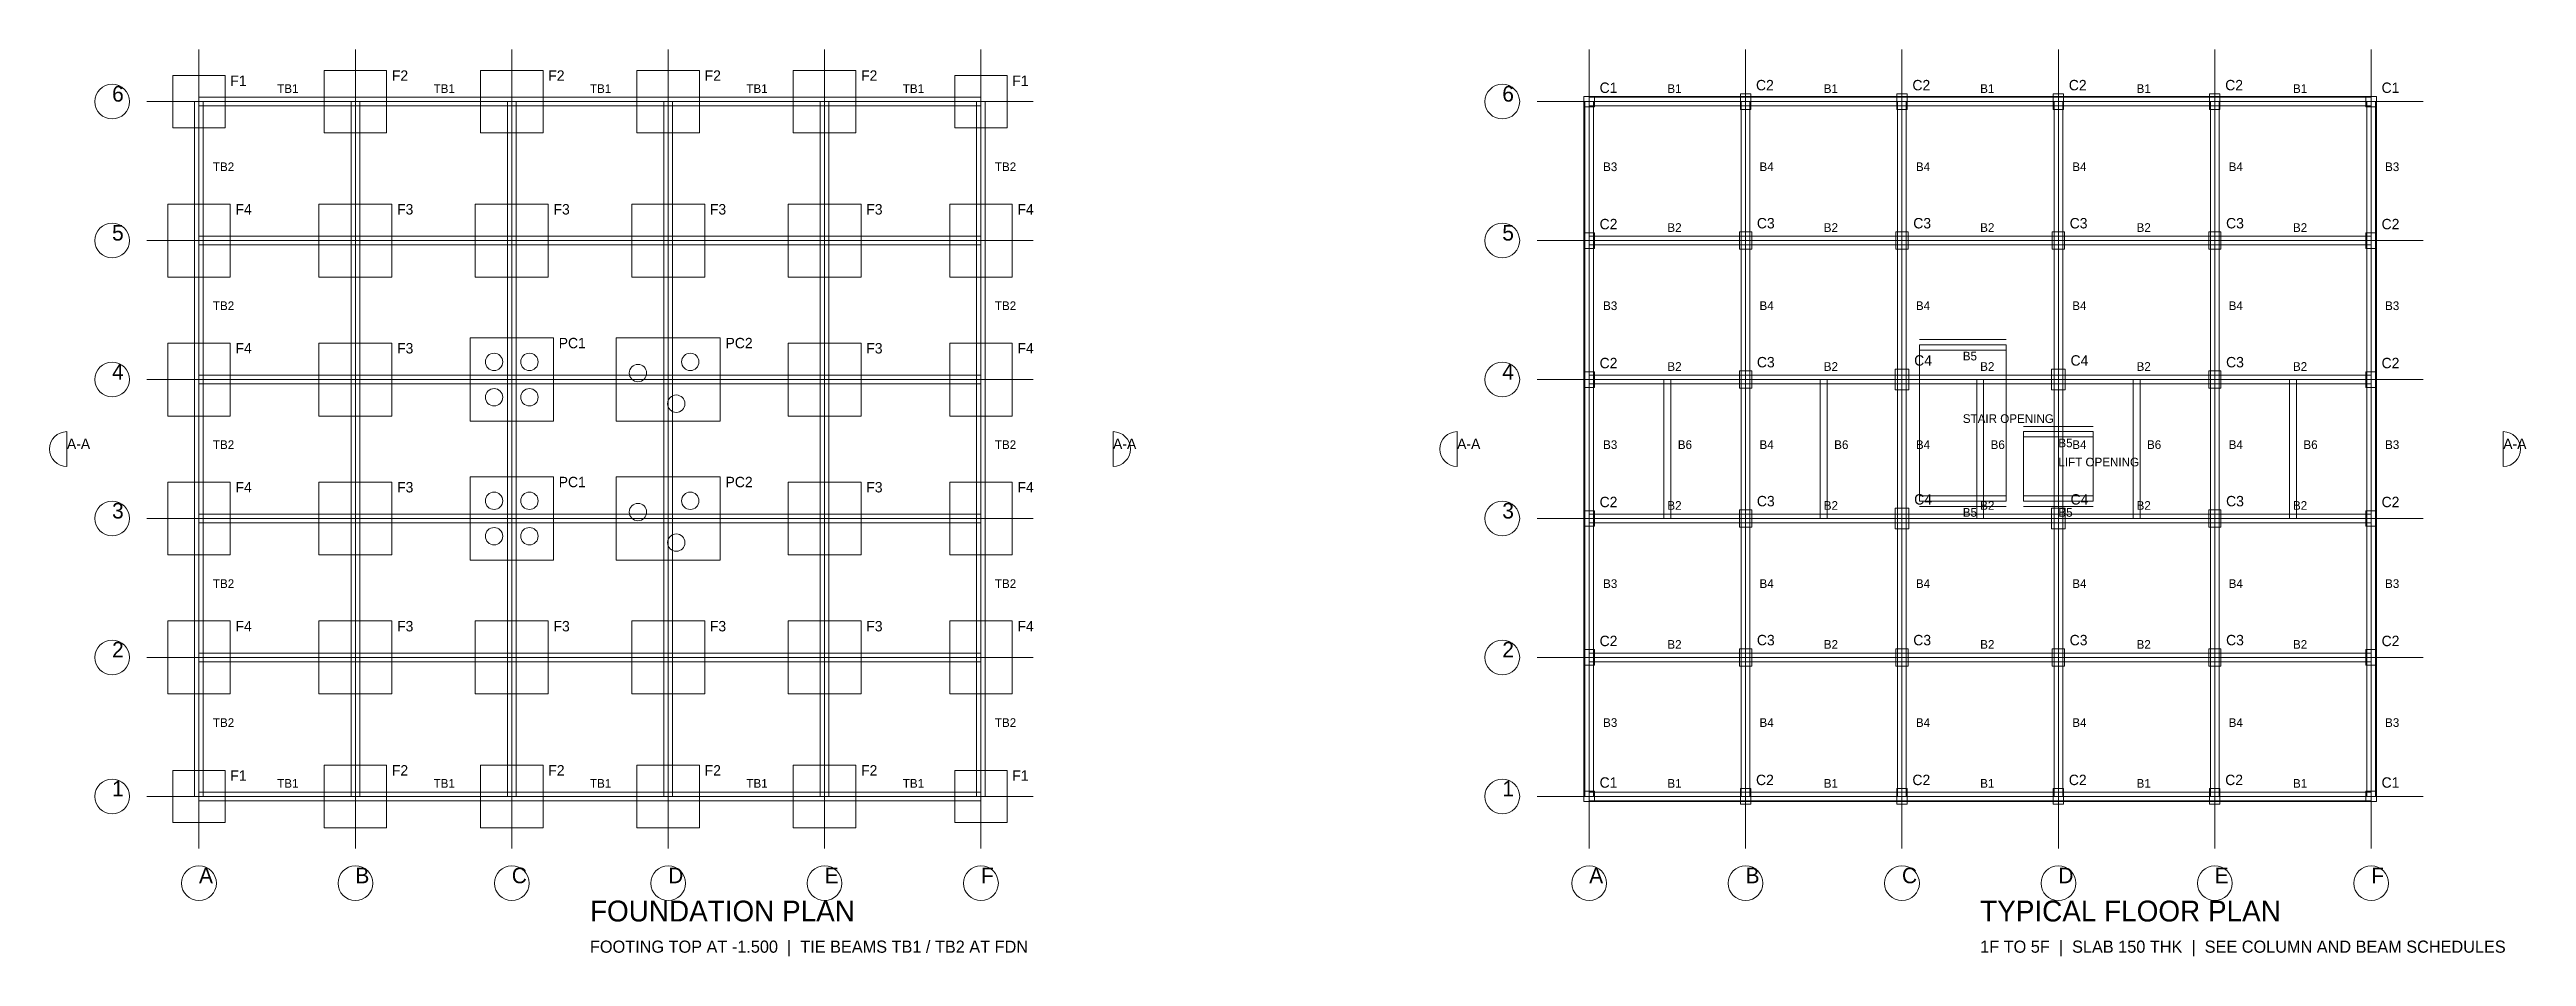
# Model space of a CAD drawing. Header units: millimetres. Extents: x -4300 to 106968, y -93806 to 21500.
# Drawn here: x -4300 to 66968, y -4608 to 21500 of the extents above; entities that cross this region are included whole.
import ezdxf

# ---------------------------------------------------------------- set-up
doc = ezdxf.new("R2010")
doc.units = ezdxf.units.MM
for name, color, linetype, lineweight, plot in [('S-BEAM', 4, 'Continuous', 0, False), ('S-COLS', 1, 'Continuous', 0, False), ('S-FDN', 3, 'Continuous', 0, False), ('S-GRID', 8, 'Continuous', 0, False), ('S-SLAB', 5, 'Continuous', 0, False), ('S-TEXT', 7, 'Continuous', 0, False)]:
    doc.layers.add(name, color=color, linetype=linetype, lineweight=lineweight, plot=plot)

msp = doc.modelspace()

# ---------------------------------------------------------------- texts
at = {"layer": 'S-TEXT'}
for s, height, p in [('F1', 300, (900, 20450)), ('F2', 300, (5550, 20600)), ('F2', 300, (10050, 20600)), ('F2', 300, (14550, 20600)), ('F2', 300, (19050, 20600)), ('F1', 300, (23400, 20450)), ('6', 450, (-2500, 20000)), ('TB1', 250, (2250, 20250)), ('TB1', 250, (6750, 20250)), ('TB1', 250, (11250, 20250)), ('TB1', 250, (15750, 20250)), ('TB1', 250, (20250, 20250)), ('6', 450, (37500, 20000)), ('C1', 300, (40300, 20250)), ('B1', 250, (42250, 20250)), ('C2', 300, (44800, 20325)), ('B1', 250, (46750, 20250)), ('C2', 300, (49300, 20325)), ('B1', 250, (51250, 20250)), ('C2', 300, (53800, 20325)), ('B1', 250, (55750, 20250)), ('C2', 300, (58300, 20325)), ('B1', 250, (60250, 20250)), ('C1', 300, (62800, 20250)), ('TB2', 250, (400, 18000)), ('TB2', 250, (22900, 18000)), ('B3', 250, (40400, 18000)), ('B4', 250, (44900, 18000)), ('B4', 250, (49400, 18000)), ('B4', 250, (53900, 18000)), ('B4', 250, (58400, 18000)), ('B3', 250, (62900, 18000)), ('5', 450, (-2500, 16000)), ('F4', 300, (1050, 16750)), ('F3', 300, (5700, 16750)), ('F3', 300, (10200, 16750)), ('F3', 300, (14700, 16750)), ('F3', 300, (19200, 16750)), ('F4', 300, (23550, 16750)), ('5', 450, (37500, 16000)), ('C2', 300, (40300, 16325)), ('B2', 250, (42250, 16250)), ('C3', 300, (44825, 16350)), ('B2', 250, (46750, 16250)), ('C3', 300, (49325, 16350)), ('B2', 250, (51250, 16250)), ('C3', 300, (53825, 16350)), ('B2', 250, (55750, 16250)), ('C3', 300, (58325, 16350)), ('B2', 250, (60250, 16250)), ('C2', 300, (62800, 16325)), ('TB2', 250, (400, 14000)), ('TB2', 250, (22900, 14000)), ('B3', 250, (40400, 14000)), ('B3', 250, (62900, 14000)), ('B4', 250, (44900, 14000)), ('B4', 250, (49400, 14000)), ('B4', 250, (53900, 14000)), ('B4', 250, (58400, 14000)), ('F4', 300, (1050, 12750)), ('F3', 300, (5700, 12750)), ('PC1', 300, (10350, 12900)), ('PC2', 300, (15150, 12900)), ('F3', 300, (19200, 12750)), ('F4', 300, (23550, 12750)), ('4', 450, (-2500, 12000)), ('4', 450, (37500, 12000)), ('C2', 300, (40300, 12325)), ('B2', 250, (42250, 12250)), ('C3', 300, (44825, 12350)), ('B2', 250, (46750, 12250)), ('C4', 300, (49350, 12400)), ('B5', 250, (50750, 12550)), ('B2', 250, (51250, 12250)), ('C4', 300, (53850, 12400)), ('B2', 250, (55750, 12250)), ('C3', 300, (58325, 12350)), ('B2', 250, (60250, 12250)), ('C2', 300, (62800, 12325)), ('STAIR OPENING', 250, (50750, 10750)), ('A-A', 300, (-3800, 10000)), ('TB2', 250, (400, 10000)), ('TB2', 250, (22900, 10000)), ('A-A', 300, (26300, 10000)), ('A-A', 300, (36200, 10000)), ('B3', 250, (40400, 10000)), ('B6', 250, (42550, 10000)), ('B4', 250, (44900, 10000)), ('B6', 250, (47050, 10000)), ('B4', 250, (49400, 10000)), ('B6', 250, (51550, 10000)), ('B5', 250, (53500, 10050)), ('B4', 250, (53900, 10000)), ('B6', 250, (56050, 10000)), ('B4', 250, (58400, 10000)), ('B6', 250, (60550, 10000)), ('B3', 250, (62900, 10000)), ('A-A', 300, (66300, 10000)), ('LIFT OPENING', 250, (53500, 9500)), ('F4', 300, (1050, 8750)), ('F3', 300, (5700, 8750)), ('PC1', 300, (10350, 8900)), ('PC2', 300, (15150, 8900)), ('F3', 300, (19200, 8750)), ('F4', 300, (23550, 8750)), ('C2', 300, (40300, 8325)), ('C3', 300, (44825, 8350)), ('C4', 300, (49350, 8400)), ('C4', 300, (53850, 8400)), ('C3', 300, (58325, 8350)), ('C2', 300, (62800, 8325)), ('3', 450, (-2500, 8000)), ('3', 450, (37500, 8000)), ('B2', 250, (42250, 8250)), ('B2', 250, (46750, 8250)), ('B5', 250, (50750, 8050)), ('B2', 250, (51250, 8250)), ('B5', 250, (53500, 8050)), ('B2', 250, (55750, 8250)), ('B2', 250, (60250, 8250)), ('TB2', 250, (400, 6000)), ('TB2', 250, (22900, 6000)), ('B3', 250, (40400, 6000)), ('B4', 250, (44900, 6000)), ('B4', 250, (49400, 6000)), ('B4', 250, (53900, 6000)), ('B4', 250, (58400, 6000)), ('B3', 250, (62900, 6000)), ('F4', 300, (1050, 4750)), ('F3', 300, (5700, 4750)), ('F3', 300, (10200, 4750)), ('F3', 300, (14700, 4750)), ('F3', 300, (19200, 4750)), ('F4', 300, (23550, 4750)), ('2', 450, (-2500, 4000)), ('2', 450, (37500, 4000)), ('C2', 300, (40300, 4325)), ('B2', 250, (42250, 4250)), ('C3', 300, (44825, 4350)), ('B2', 250, (46750, 4250)), ('C3', 300, (49325, 4350)), ('B2', 250, (51250, 4250)), ('C3', 300, (53825, 4350)), ('B2', 250, (55750, 4250)), ('C3', 300, (58325, 4350)), ('B2', 250, (60250, 4250)), ('C2', 300, (62800, 4325)), ('TB2', 250, (400, 2000)), ('TB2', 250, (22900, 2000)), ('B3', 250, (40400, 2000)), ('B4', 250, (44900, 2000)), ('B4', 250, (49400, 2000)), ('B4', 250, (53900, 2000)), ('B4', 250, (58400, 2000)), ('B3', 250, (62900, 2000)), ('F1', 300, (900, 450)), ('F2', 300, (5550, 600)), ('F2', 300, (10050, 600)), ('F2', 300, (14550, 600)), ('F2', 300, (19050, 600)), ('F1', 300, (23400, 450)), ('1', 450, (-2500, 0)), ('TB1', 250, (2250, 250)), ('TB1', 250, (6750, 250)), ('TB1', 250, (11250, 250)), ('TB1', 250, (15750, 250)), ('TB1', 250, (20250, 250)), ('1', 450, (37500, 0)), ('C1', 300, (40300, 250)), ('B1', 250, (42250, 250)), ('C2', 300, (44800, 325)), ('B1', 250, (46750, 250)), ('C2', 300, (49300, 325)), ('B1', 250, (51250, 250)), ('C2', 300, (53800, 325)), ('B1', 250, (55750, 250)), ('C2', 300, (58300, 325)), ('B1', 250, (60250, 250)), ('C1', 300, (62800, 250)), ('A', 450, (0, -2500)), ('B', 450, (4500, -2500)), ('C', 450, (9000, -2500)), ('D', 450, (13500, -2500)), ('E', 450, (18000, -2500)), ('F', 450, (22500, -2500)), ('A', 450, (40000, -2500)), ('B', 450, (44500, -2500)), ('C', 450, (49000, -2500)), ('D', 450, (53500, -2500)), ('E', 450, (58000, -2500)), ('F', 450, (62500, -2500)), ('FOUNDATION PLAN', 600, (11250, -3600)), ('TYPICAL FLOOR PLAN', 600, (51250, -3600)), ('FOOTING TOP AT -1.500  |  TIE BEAMS TB1 / TB2 AT FDN', 350, (11250, -4500)), ('1F TO 5F  |  SLAB 150 THK  |  SEE COLUMN AND BEAM SCHEDULES', 350, (51250, -4500))]:
    msp.add_text(s, height=height, dxfattribs=at).set_placement(p)

# ---------------------------------------------------------------- linework, layer by layer
at = {"layer": 'S-BEAM'}
for p, q in [((-125, 16000), (-125, 20000)), ((0, 20125), (4500, 20125)), ((125, 16000), (125, 20000)), ((4375, 16000), (4375, 20000)), ((4500, 20125), (9000, 20125)), ((4625, 16000), (4625, 20000)), ((8875, 16000), (8875, 20000)), ((9000, 20125), (13500, 20125)), ((9125, 16000), (9125, 20000)), ((13375, 16000), (13375, 20000)), ((13500, 20125), (18000, 20125)), ((13625, 16000), (13625, 20000)), ((17875, 16000), (17875, 20000)), ((18000, 20125), (22500, 20125)), ((18125, 16000), (18125, 20000)), ((22375, 16000), (22375, 20000)), ((22625, 16000), (22625, 20000)), ((39875, 16000), (39875, 20000)), ((40000, 20125), (44500, 20125)), ((40125, 16000), (40125, 20000)), ((44375, 16000), (44375, 20000)), ((44500, 20125), (49000, 20125)), ((44625, 16000), (44625, 20000)), ((48875, 16000), (48875, 20000)), ((49000, 20125), (53500, 20125)), ((49125, 16000), (49125, 20000)), ((53375, 16000), (53375, 20000)), ((53500, 20125), (58000, 20125)), ((53625, 16000), (53625, 20000)), ((57875, 16000), (57875, 20000)), ((58000, 20125), (62500, 20125)), ((58125, 16000), (58125, 20000)), ((62375, 16000), (62375, 20000)), ((62625, 16000), (62625, 20000)), ((0, 19875), (4500, 19875)), ((4500, 19875), (9000, 19875)), ((9000, 19875), (13500, 19875)), ((13500, 19875), (18000, 19875)), ((18000, 19875), (22500, 19875)), ((40000, 19875), (44500, 19875)), ((44500, 19875), (49000, 19875)), ((49000, 19875), (53500, 19875)), ((53500, 19875), (58000, 19875)), ((58000, 19875), (62500, 19875)), ((-125, 12000), (-125, 16000)), ((0, 16125), (4500, 16125)), ((0, 15875), (4500, 15875)), ((125, 12000), (125, 16000)), ((4375, 12000), (4375, 16000)), ((4500, 16125), (9000, 16125)), ((4500, 15875), (9000, 15875)), ((4625, 12000), (4625, 16000)), ((8875, 12000), (8875, 16000)), ((9000, 16125), (13500, 16125)), ((9000, 15875), (13500, 15875)), ((9125, 12000), (9125, 16000)), ((13375, 12000), (13375, 16000)), ((13500, 16125), (18000, 16125)), ((13500, 15875), (18000, 15875)), ((13625, 12000), (13625, 16000)), ((17875, 12000), (17875, 16000)), ((18000, 16125), (22500, 16125)), ((18000, 15875), (22500, 15875)), ((18125, 12000), (18125, 16000)), ((22375, 12000), (22375, 16000)), ((22625, 12000), (22625, 16000)), ((39875, 12000), (39875, 16000)), ((40000, 16125), (44500, 16125)), ((40000, 15875), (44500, 15875)), ((40125, 12000), (40125, 16000)), ((44375, 12000), (44375, 16000)), ((44500, 16125), (49000, 16125)), ((44500, 15875), (49000, 15875)), ((44625, 12000), (44625, 16000)), ((48875, 12000), (48875, 16000)), ((49000, 16125), (53500, 16125)), ((49000, 15875), (53500, 15875)), ((49125, 12000), (49125, 16000)), ((53375, 12000), (53375, 16000)), ((53500, 16125), (58000, 16125)), ((53500, 15875), (58000, 15875)), ((53625, 12000), (53625, 16000)), ((57875, 12000), (57875, 16000)), ((58000, 16125), (62500, 16125)), ((58000, 15875), (62500, 15875)), ((58125, 12000), (58125, 16000)), ((62375, 12000), (62375, 16000)), ((62625, 12000), (62625, 16000)), ((49500, 13150), (52000, 13150)), ((49500, 12850), (52000, 12850)), ((0, 12125), (4500, 12125)), ((4500, 12125), (9000, 12125)), ((9000, 12125), (13500, 12125)), ((13500, 12125), (18000, 12125)), ((18000, 12125), (22500, 12125)), ((40000, 12125), (44500, 12125)), ((44500, 12125), (49000, 12125)), ((49000, 12125), (53500, 12125)), ((53500, 12125), (58000, 12125)), ((58000, 12125), (62500, 12125)), ((-125, 8000), (-125, 12000)), ((0, 11875), (4500, 11875)), ((125, 8000), (125, 12000)), ((4375, 8000), (4375, 12000)), ((4500, 11875), (9000, 11875)), ((4625, 8000), (4625, 12000)), ((8875, 8000), (8875, 12000)), ((9000, 11875), (13500, 11875)), ((9125, 8000), (9125, 12000)), ((13375, 8000), (13375, 12000)), ((13500, 11875), (18000, 11875)), ((13625, 8000), (13625, 12000)), ((17875, 8000), (17875, 12000)), ((18000, 11875), (22500, 11875)), ((18125, 8000), (18125, 12000)), ((22375, 8000), (22375, 12000)), ((22625, 8000), (22625, 12000)), ((39875, 8000), (39875, 12000)), ((40000, 11875), (44500, 11875)), ((40125, 8000), (40125, 12000)), ((42150, 8000), (42150, 12000)), ((42350, 8000), (42350, 12000)), ((44375, 8000), (44375, 12000)), ((44500, 11875), (49000, 11875)), ((44625, 8000), (44625, 12000)), ((46650, 8000), (46650, 12000)), ((46850, 8000), (46850, 12000)), ((48875, 8000), (48875, 12000)), ((49000, 11875), (53500, 11875)), ((49125, 8000), (49125, 12000)), ((51150, 8000), (51150, 12000)), ((51350, 8000), (51350, 12000)), ((53375, 8000), (53375, 12000)), ((53500, 11875), (58000, 11875)), ((53625, 8000), (53625, 12000)), ((55650, 8000), (55650, 12000)), ((55850, 8000), (55850, 12000)), ((57875, 8000), (57875, 12000)), ((58000, 11875), (62500, 11875)), ((58125, 8000), (58125, 12000)), ((60150, 8000), (60150, 12000)), ((60350, 8000), (60350, 12000)), ((62375, 8000), (62375, 12000)), ((62625, 8000), (62625, 12000)), ((52500, 10650), (54500, 10650)), ((52500, 10350), (54500, 10350)), ((49500, 8650), (52000, 8650)), ((52500, 8650), (54500, 8650)), ((-125, 4000), (-125, 8000)), ((0, 8125), (4500, 8125)), ((0, 7875), (4500, 7875)), ((125, 4000), (125, 8000)), ((4375, 4000), (4375, 8000)), ((4500, 8125), (9000, 8125)), ((4500, 7875), (9000, 7875)), ((4625, 4000), (4625, 8000)), ((8875, 4000), (8875, 8000)), ((9000, 8125), (13500, 8125)), ((9000, 7875), (13500, 7875)), ((9125, 4000), (9125, 8000)), ((13375, 4000), (13375, 8000)), ((13500, 8125), (18000, 8125)), ((13500, 7875), (18000, 7875)), ((13625, 4000), (13625, 8000)), ((17875, 4000), (17875, 8000)), ((18000, 8125), (22500, 8125)), ((18000, 7875), (22500, 7875)), ((18125, 4000), (18125, 8000)), ((22375, 4000), (22375, 8000)), ((22625, 4000), (22625, 8000)), ((39875, 4000), (39875, 8000)), ((40000, 8125), (44500, 8125)), ((40000, 7875), (44500, 7875)), ((40125, 4000), (40125, 8000)), ((44375, 4000), (44375, 8000)), ((44500, 8125), (49000, 8125)), ((44500, 7875), (49000, 7875)), ((44625, 4000), (44625, 8000)), ((48875, 4000), (48875, 8000)), ((49000, 8125), (53500, 8125)), ((49000, 7875), (53500, 7875)), ((49125, 4000), (49125, 8000)), ((49500, 8350), (52000, 8350)), ((52500, 8350), (54500, 8350)), ((53375, 4000), (53375, 8000)), ((53500, 8125), (58000, 8125)), ((53500, 7875), (58000, 7875)), ((53625, 4000), (53625, 8000)), ((57875, 4000), (57875, 8000)), ((58000, 8125), (62500, 8125)), ((58000, 7875), (62500, 7875)), ((58125, 4000), (58125, 8000)), ((62375, 4000), (62375, 8000)), ((62625, 4000), (62625, 8000)), ((-125, 0), (-125, 4000)), ((0, 4125), (4500, 4125)), ((0, 3875), (4500, 3875)), ((125, 0), (125, 4000)), ((4375, 0), (4375, 4000)), ((4500, 4125), (9000, 4125)), ((4500, 3875), (9000, 3875)), ((4625, 0), (4625, 4000)), ((8875, 0), (8875, 4000)), ((9000, 4125), (13500, 4125)), ((9000, 3875), (13500, 3875)), ((9125, 0), (9125, 4000)), ((13375, 0), (13375, 4000)), ((13500, 4125), (18000, 4125)), ((13500, 3875), (18000, 3875)), ((13625, 0), (13625, 4000)), ((17875, 0), (17875, 4000)), ((18000, 4125), (22500, 4125)), ((18000, 3875), (22500, 3875)), ((18125, 0), (18125, 4000)), ((22375, 0), (22375, 4000)), ((22625, 0), (22625, 4000)), ((39875, 0), (39875, 4000)), ((40000, 4125), (44500, 4125)), ((40000, 3875), (44500, 3875)), ((40125, 0), (40125, 4000)), ((44375, 0), (44375, 4000)), ((44500, 4125), (49000, 4125)), ((44500, 3875), (49000, 3875)), ((44625, 0), (44625, 4000)), ((48875, 0), (48875, 4000)), ((49000, 4125), (53500, 4125)), ((49000, 3875), (53500, 3875)), ((49125, 0), (49125, 4000)), ((53375, 0), (53375, 4000)), ((53500, 4125), (58000, 4125)), ((53500, 3875), (58000, 3875)), ((53625, 0), (53625, 4000)), ((57875, 0), (57875, 4000)), ((58000, 4125), (62500, 4125)), ((58000, 3875), (62500, 3875)), ((58125, 0), (58125, 4000)), ((62375, 0), (62375, 4000)), ((62625, 0), (62625, 4000)), ((0, 125), (4500, 125)), ((4500, 125), (9000, 125)), ((9000, 125), (13500, 125)), ((13500, 125), (18000, 125)), ((18000, 125), (22500, 125)), ((40000, 125), (44500, 125)), ((44500, 125), (49000, 125)), ((49000, 125), (53500, 125)), ((53500, 125), (58000, 125)), ((58000, 125), (62500, 125)), ((0, -125), (4500, -125)), ((4500, -125), (9000, -125)), ((9000, -125), (13500, -125)), ((13500, -125), (18000, -125)), ((18000, -125), (22500, -125)), ((40000, -125), (44500, -125)), ((44500, -125), (49000, -125)), ((49000, -125), (53500, -125)), ((53500, -125), (58000, -125)), ((58000, -125), (62500, -125))]:
    msp.add_line(p, q, dxfattribs=at)
at = {"layer": 'S-COLS'}
for points in [[(39850, 19850), (40150, 19850), (40150, 20150), (39850, 20150)], [(44350, 19775), (44650, 19775), (44650, 20225), (44350, 20225)], [(48850, 19775), (49150, 19775), (49150, 20225), (48850, 20225)], [(53350, 19775), (53650, 19775), (53650, 20225), (53350, 20225)], [(57850, 19775), (58150, 19775), (58150, 20225), (57850, 20225)], [(62350, 19850), (62650, 19850), (62650, 20150), (62350, 20150)], [(39850, 15775), (40150, 15775), (40150, 16225), (39850, 16225)], [(44325, 15750), (44675, 15750), (44675, 16250), (44325, 16250)], [(48825, 15750), (49175, 15750), (49175, 16250), (48825, 16250)], [(53325, 15750), (53675, 15750), (53675, 16250), (53325, 16250)], [(57825, 15750), (58175, 15750), (58175, 16250), (57825, 16250)], [(62350, 15775), (62650, 15775), (62650, 16225), (62350, 16225)], [(39850, 11775), (40150, 11775), (40150, 12225), (39850, 12225)], [(44325, 11750), (44675, 11750), (44675, 12250), (44325, 12250)], [(48800, 11700), (49200, 11700), (49200, 12300), (48800, 12300)], [(53300, 11700), (53700, 11700), (53700, 12300), (53300, 12300)], [(57825, 11750), (58175, 11750), (58175, 12250), (57825, 12250)], [(62350, 11775), (62650, 11775), (62650, 12225), (62350, 12225)], [(39850, 7775), (40150, 7775), (40150, 8225), (39850, 8225)], [(44325, 7750), (44675, 7750), (44675, 8250), (44325, 8250)], [(48800, 7700), (49200, 7700), (49200, 8300), (48800, 8300)], [(53300, 7700), (53700, 7700), (53700, 8300), (53300, 8300)], [(57825, 7750), (58175, 7750), (58175, 8250), (57825, 8250)], [(62350, 7775), (62650, 7775), (62650, 8225), (62350, 8225)], [(39850, 3775), (40150, 3775), (40150, 4225), (39850, 4225)], [(44325, 3750), (44675, 3750), (44675, 4250), (44325, 4250)], [(48825, 3750), (49175, 3750), (49175, 4250), (48825, 4250)], [(53325, 3750), (53675, 3750), (53675, 4250), (53325, 4250)], [(57825, 3750), (58175, 3750), (58175, 4250), (57825, 4250)], [(62350, 3775), (62650, 3775), (62650, 4225), (62350, 4225)], [(39850, -150), (40150, -150), (40150, 150), (39850, 150)], [(44350, -225), (44650, -225), (44650, 225), (44350, 225)], [(48850, -225), (49150, -225), (49150, 225), (48850, 225)], [(53350, -225), (53650, -225), (53650, 225), (53350, 225)], [(57850, -225), (58150, -225), (58150, 225), (57850, 225)], [(62350, -150), (62650, -150), (62650, 150), (62350, 150)]]:
    msp.add_lwpolyline(points, close=True, dxfattribs=at)
at = {"layer": 'S-FDN'}
for points in [[(-750, 19250), (750, 19250), (750, 20750), (-750, 20750)], [(3600, 19100), (5400, 19100), (5400, 20900), (3600, 20900)], [(8100, 19100), (9900, 19100), (9900, 20900), (8100, 20900)], [(12600, 19100), (14400, 19100), (14400, 20900), (12600, 20900)], [(17100, 19100), (18900, 19100), (18900, 20900), (17100, 20900)], [(21750, 19250), (23250, 19250), (23250, 20750), (21750, 20750)], [(-900, 14950), (900, 14950), (900, 17050), (-900, 17050)], [(3450, 14950), (5550, 14950), (5550, 17050), (3450, 17050)], [(7950, 14950), (10050, 14950), (10050, 17050), (7950, 17050)], [(12450, 14950), (14550, 14950), (14550, 17050), (12450, 17050)], [(16950, 14950), (19050, 14950), (19050, 17050), (16950, 17050)], [(21600, 14950), (23400, 14950), (23400, 17050), (21600, 17050)], [(-900, 10950), (900, 10950), (900, 13050), (-900, 13050)], [(3450, 10950), (5550, 10950), (5550, 13050), (3450, 13050)], [(7800, 10800), (10200, 10800), (10200, 13200), (7800, 13200)], [(12000, 10800), (15000, 10800), (15000, 13200), (12000, 13200)], [(16950, 10950), (19050, 10950), (19050, 13050), (16950, 13050)], [(21600, 10950), (23400, 10950), (23400, 13050), (21600, 13050)], [(-900, 6950), (900, 6950), (900, 9050), (-900, 9050)], [(3450, 6950), (5550, 6950), (5550, 9050), (3450, 9050)], [(7800, 6800), (10200, 6800), (10200, 9200), (7800, 9200)], [(12000, 6800), (15000, 6800), (15000, 9200), (12000, 9200)], [(16950, 6950), (19050, 6950), (19050, 9050), (16950, 9050)], [(21600, 6950), (23400, 6950), (23400, 9050), (21600, 9050)], [(-900, 2950), (900, 2950), (900, 5050), (-900, 5050)], [(3450, 2950), (5550, 2950), (5550, 5050), (3450, 5050)], [(7950, 2950), (10050, 2950), (10050, 5050), (7950, 5050)], [(12450, 2950), (14550, 2950), (14550, 5050), (12450, 5050)], [(16950, 2950), (19050, 2950), (19050, 5050), (16950, 5050)], [(21600, 2950), (23400, 2950), (23400, 5050), (21600, 5050)], [(-750, -750), (750, -750), (750, 750), (-750, 750)], [(3600, -900), (5400, -900), (5400, 900), (3600, 900)], [(8100, -900), (9900, -900), (9900, 900), (8100, 900)], [(12600, -900), (14400, -900), (14400, 900), (12600, 900)], [(17100, -900), (18900, -900), (18900, 900), (17100, 900)], [(21750, -750), (23250, -750), (23250, 750), (21750, 750)]]:
    msp.add_lwpolyline(points, close=True, dxfattribs=at)
for centre in [(8491, 12509), (9509, 12509), (12631, 12186), (14136, 12509), (8491, 11491), (9509, 11491), (13733, 11305), (8491, 8509), (9509, 8509), (14136, 8509), (12631, 8186), (8491, 7491), (9509, 7491), (13733, 7305)]:
    msp.add_circle(centre, 250, dxfattribs=at)
at = {"layer": 'S-GRID'}
for p, q in [((0, -1500), (0, 21500)), ((4500, -1500), (4500, 21500)), ((9000, -1500), (9000, 21500)), ((13500, -1500), (13500, 21500)), ((18000, -1500), (18000, 21500)), ((22500, -1500), (22500, 21500)), ((40000, -1500), (40000, 21500)), ((44500, -1500), (44500, 21500)), ((49000, -1500), (49000, 21500)), ((53500, -1500), (53500, 21500)), ((58000, -1500), (58000, 21500)), ((62500, -1500), (62500, 21500)), ((-1500, 20000), (24000, 20000)), ((38500, 20000), (64000, 20000)), ((-1500, 16000), (24000, 16000)), ((38500, 16000), (64000, 16000)), ((-1500, 12000), (24000, 12000)), ((38500, 12000), (64000, 12000)), ((-1500, 8000), (24000, 8000)), ((38500, 8000), (64000, 8000)), ((-1500, 4000), (24000, 4000)), ((38500, 4000), (64000, 4000)), ((-1500, 0), (24000, 0)), ((38500, 0), (64000, 0))]:
    msp.add_line(p, q, dxfattribs=at)
for centre in [(-2500, 20000), (37500, 20000), (-2500, 16000), (37500, 16000), (-2500, 12000), (37500, 12000), (-2500, 8000), (37500, 8000), (-2500, 4000), (37500, 4000), (-2500, 0), (37500, 0), (0, -2500), (4500, -2500), (9000, -2500), (13500, -2500), (18000, -2500), (22500, -2500), (40000, -2500), (44500, -2500), (49000, -2500), (53500, -2500), (58000, -2500), (62500, -2500)]:
    msp.add_circle(centre, 500, dxfattribs=at)
at = {"layer": 'S-SLAB'}
for points in [[(39850, -150), (62650, -150), (62650, 20150), (39850, 20150)], [(49500, 8500), (52000, 8500), (52000, 13000), (49500, 13000)], [(52500, 8500), (54500, 8500), (54500, 10500), (52500, 10500)]]:
    msp.add_lwpolyline(points, close=True, dxfattribs=at)
at = {"layer": 'S-TEXT'}
for p, q in [((-3800, 9500), (-3800, 10500)), ((26300, 9500), (26300, 10500)), ((36200, 9500), (36200, 10500)), ((66300, 9500), (66300, 10500))]:
    msp.add_line(p, q, dxfattribs=at)
for centre, start, end in [((-3800, 10000), 90, 270), ((26300, 10000), 270, 450), ((36200, 10000), 90, 270), ((66300, 10000), 270, 450)]:
    msp.add_arc(centre, 500, start, end, dxfattribs=at)

msp.set_redraw_order([(e.dxf.handle, doc.entitydb.next_handle()) for e in msp.query("TEXT MTEXT ATTDEF DIMENSION ARC_DIMENSION")])  # texts and dimensions are drawn at this point

doc.saveas('drawing.dxf')
